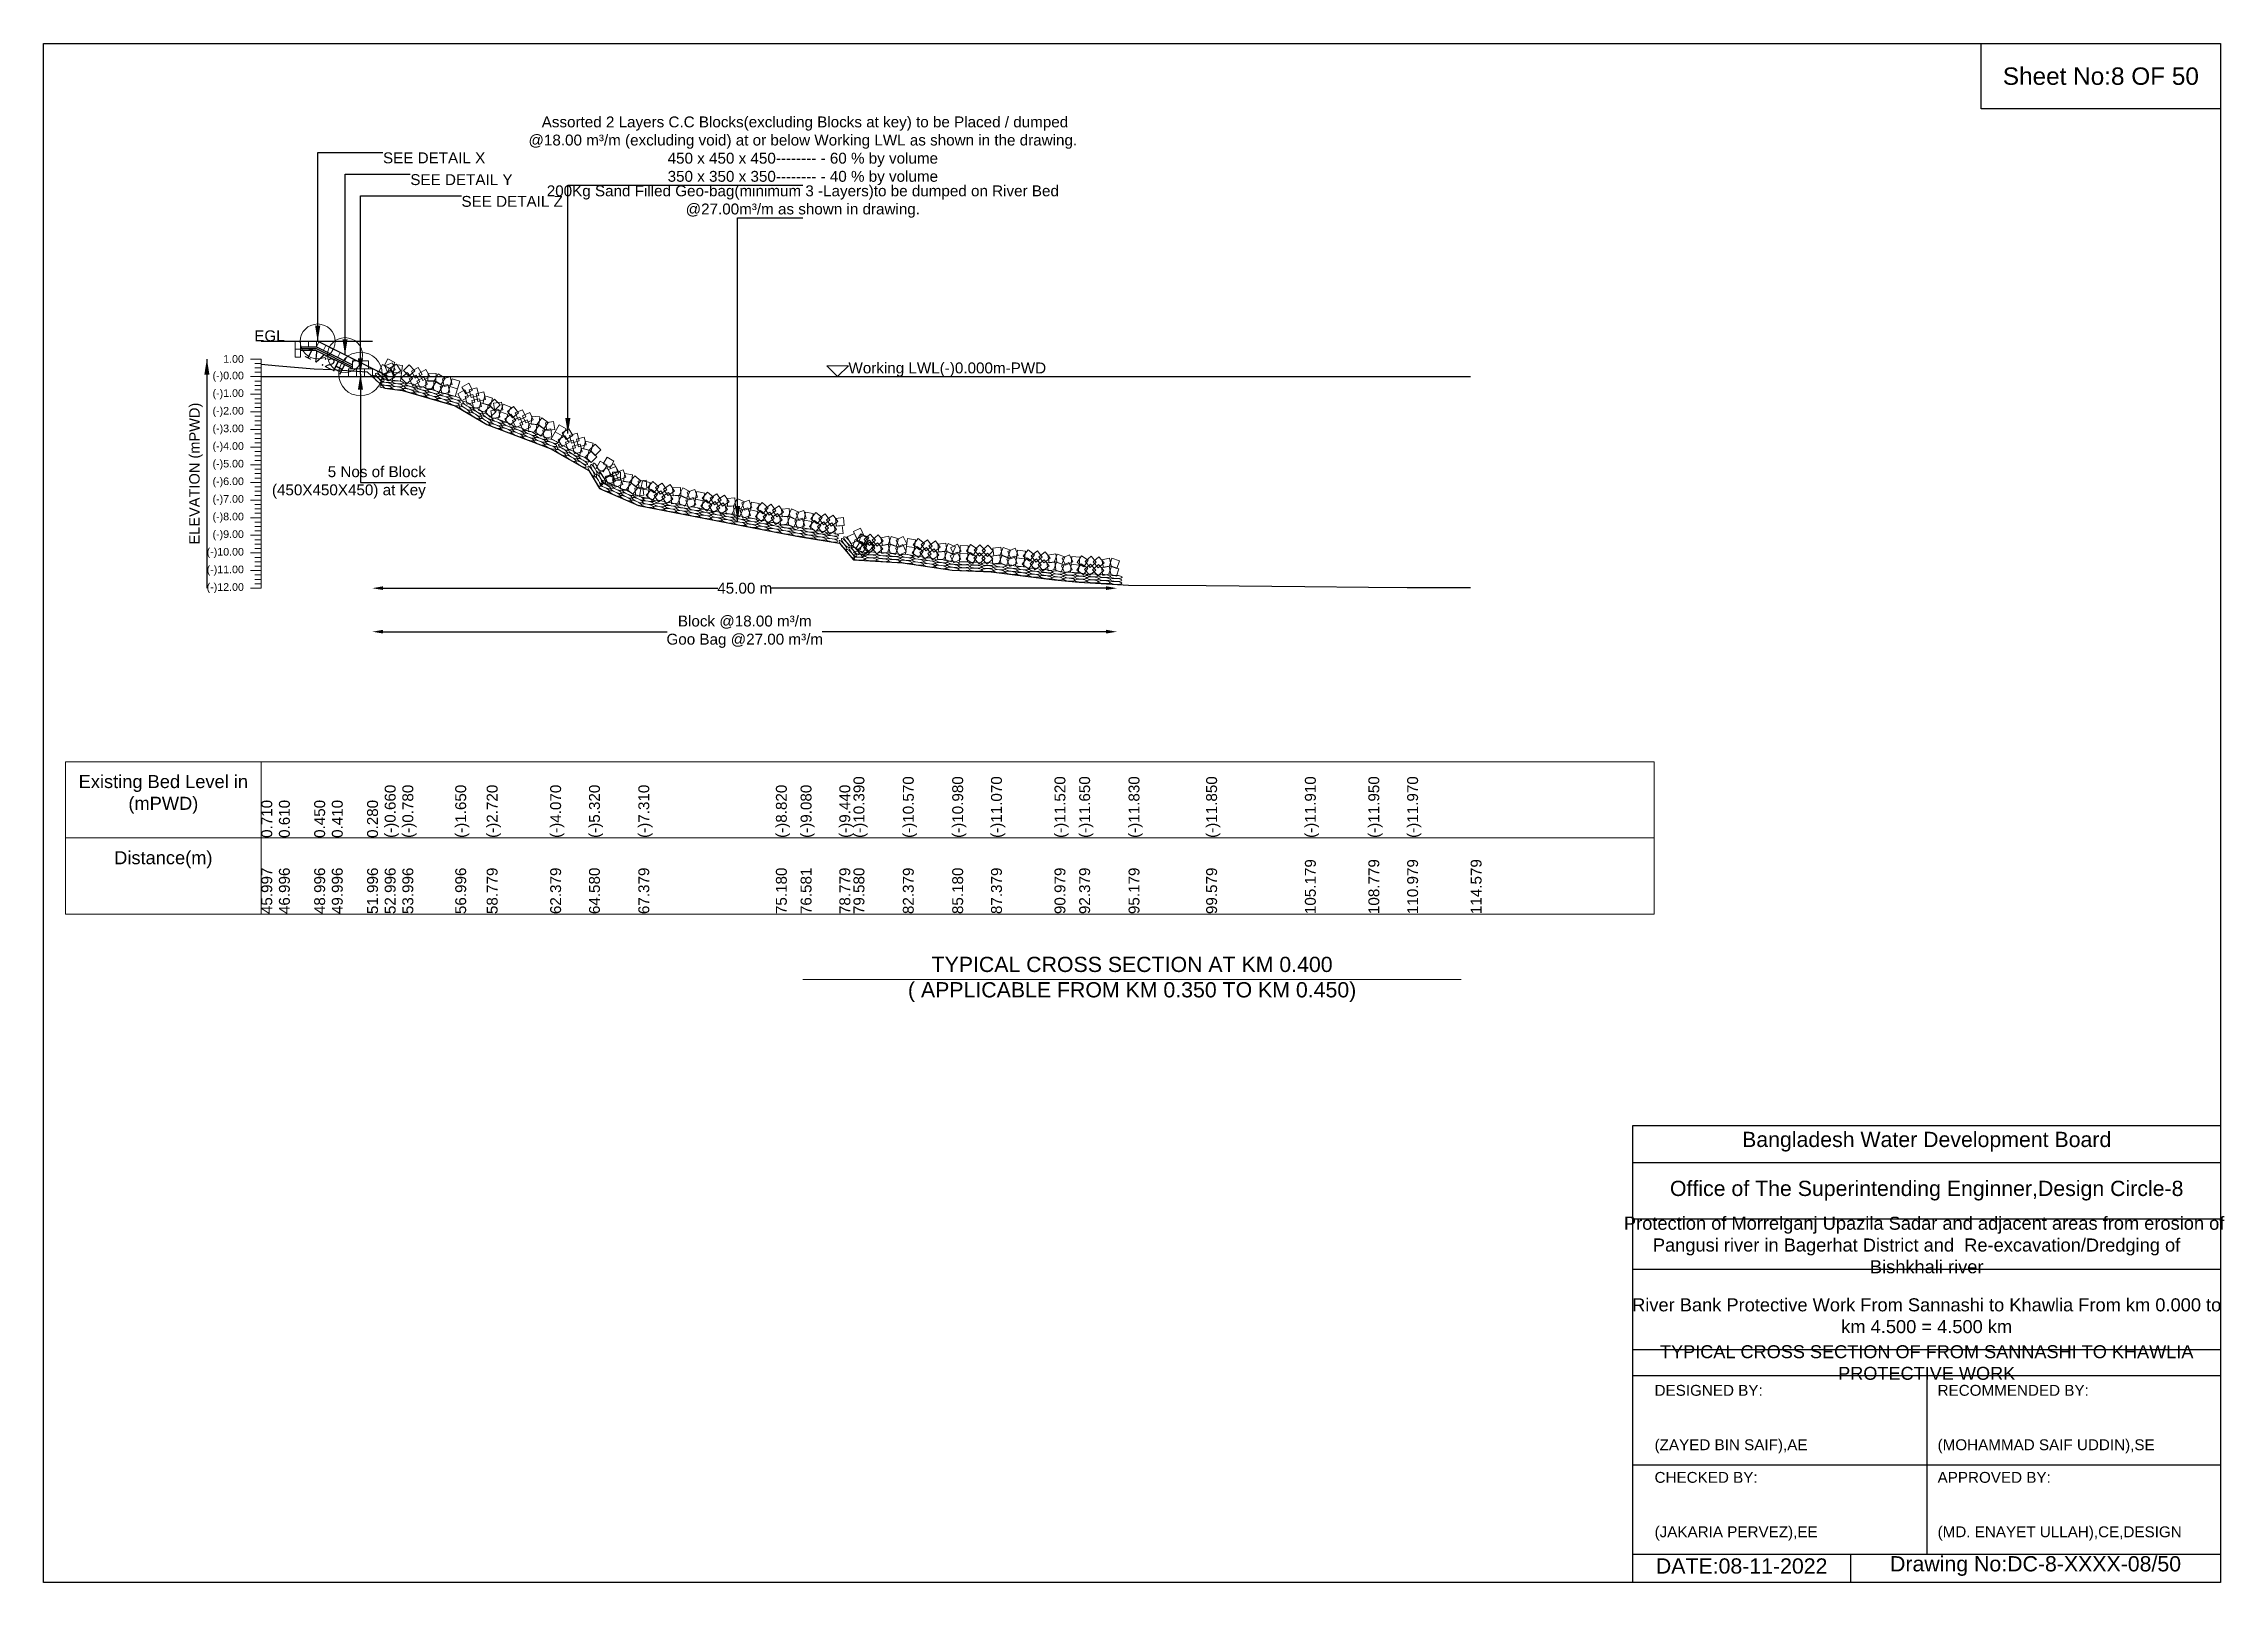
# Model space of a CAD drawing. Header units: inches. Extents: x 89000 to 1304432, y -10828 to 220529.
# Drawn here: x 266323 to 276341, y 162629 to 169700 of the extents above; entities that cross this region are included whole.
import ezdxf

# ---------------------------------------------------------------- set-up
doc = ezdxf.new("R2010")
doc.units = ezdxf.units.IN
doc.header["$LTSCALE"] = 7
doc.header["$MEASUREMENT"] = 0
for name, color, linetype, lineweight in [('Cross section Data Border', 7, 'Continuous', 9), ('Cross Section Labels', 7, 'Continuous', 9), ('Existing_Bed_Level for Xsection', 7, 'Continuous', 25), ('Long Section Labels', 7, 'Continuous', 9)]:
    doc.layers.add(name, color=color, linetype=linetype, lineweight=lineweight)
doc.styles.get("Standard").update_dxf_attribs({"font": 'arial.ttf'})
doc.dimstyles.new('Appron Lebeling Style', dxfattribs={"dimtxt": 50, "dimasz": 50, "dimexe": 0.18, "dimexo": 0.0625, "dimgap": 0.09, "dimtad": 0, "dimtih": 1, "dimtoh": 1, "dimdec": 4, "dimzin": 0, "dimdsep": 46, "dimtxsty": 'Standard', "dimcen": 0.09, "dimse1": 1, "dimse2": 1, "dimadec": 0, "dimazin": 0, "dimtfac": 1, "dimtdec": 4, "dimtofl": 0, "dimtmove": 0, "dimatfit": 3, "dimfxl": 1, "dimtolj": 1, "dimtzin": 0, "dimarcsym": 0})
doc.dimstyles.get("Standard").update_dxf_attribs({"dimtxt": 0.18, "dimasz": 0.18, "dimexe": 0.18, "dimexo": 0.0625, "dimgap": 0.09, "dimtad": 0, "dimtih": 1, "dimtoh": 1, "dimdec": 4, "dimzin": 0, "dimdsep": 46, "dimtxsty": 'Standard', "dimcen": 0.09, "dimadec": 0, "dimazin": 0, "dimtfac": 1, "dimtdec": 4, "dimtofl": 0, "dimtmove": 0, "dimatfit": 3, "dimfxl": 1, "dimtolj": 1, "dimtzin": 0, "dimarcsym": 0})

msp = doc.modelspace()

# ---------------------------------------------------------------- texts
at = {"attachment_point": 5}
for s, insert, char_height in [('Sheet No:8 OF 50', (275773.28436, 169549.65938), 80), ('Bangladesh Water Development Board', (274973.28436, 164653.65938), 70), ('Office of The Superintending Enginner,Design Circle-8', (274973.28436, 164428.65938), 70)]:
    msp.add_mtext(s, dxfattribs=dict(at, insert=insert, char_height=char_height))
for s, insert, char_height, width, attachment_point in [('Protection of Morrelganj Upazila Sadar and adjacent areas from erosion of  Pangusi river in Bagerhat District and  Re-excavation/Dredging of     Bishkhali river', (274973.28436, 164178.65938), 60, 2800, 5), ('River Bank Protective Work From Sannashi to Khawlia From km 0.000 to km 4.500 = 4.500 km', (274973.28436, 163853.65938), 60, 2700, 5), ('TYPICAL CROSS SECTION OF FROM SANNASHI TO KHAWLIA PROTECTIVE WORK', (274973.28436, 163638.65938), 59.5765532, 2800, 5), ('DESIGNED BY:^J^J^J(ZAYED BIN SAIF),AE', (273723.28436, 163378.65938), 50, 1400, 4), ('RECOMMENDED BY:^J^J^J(MOHAMMAD SAIF UDDIN),SE', (275023.28436, 163378.65938), 50, 1400, 4), ('CHECKED BY:^J^J^J(JAKARIA PERVEZ),EE', (273723.28436, 162978.65938), 50, 1400, 4), ('APPROVED BY:^J^J^J(MD. ENAYET ULLAH),CE,DESIGN', (275023.28436, 162978.65938), 50, 1400, 4), ('DATE:08-11-2022', (274123.28436, 162703.65938), 70, 1400, 5), ('Drawing No:DC-8-XXXX-08/50', (275473.28436, 162703.65938), 70, 2200, 5)]:
    msp.add_mtext(s, dxfattribs=dict(insert=insert, char_height=char_height, width=width, attachment_point=attachment_point))
at = {"layer": 'Cross section Data Border', "char_height": 60, "width": 800, "attachment_point": 5}
for s, insert in [('Existing Bed Level in (mPWD)', (266873.28436, 166249.65938)), ('Distance(m)', (266873.28436, 165949.65938))]:
    msp.add_mtext(s, dxfattribs=dict(at, insert=insert))
at = {"layer": 'Cross Section Labels'}
for s, insert, char_height, attachment_point in [(' Assorted 2 Layers C.C Blocks(excluding Blocks at key) to be Placed / dumped^J@18.00 m³/m (excluding void) at or below Working LWL as shown in the drawing.^J450 x 450 x 450-------- - 60 % by volume^J350 x 350 x 350-------- - 40 % by volume', (269810.77933, 169049.65938), 50, 8), ('SEE DETAIL X', (267882.24604, 169199.65938), 50, 1), ('SEE DETAIL Y', (268007.79604, 169099.65938), 50, 1), ('SEE DETAIL Z', (268242.69604, 168999.65938), 50, 1), ('200Kg Sand Filled Geo-bag(minimum 3 -Layers)to be dumped on River Bed^J@27.00m³/m as shown in drawing.', (269810.77933, 168899.65938), 50, 8), ('EGL', (267430.70958, 168331.22938), 50, 9), ('Working LWL(-)0.000m-PWD', (270020.34604, 168169.22938), 50, 7), ('5 Nos of Block ^J(450X450X450) at Key', (268078.67104, 167683.22938), 50, 6), ('TYPICAL CROSS SECTION AT KM 0.400^J( APPLICABLE FROM KM 0.350 TO KM 0.450)', (271323.28436, 165399.65938), 70, 5)]:
    msp.add_mtext(s, dxfattribs=dict(at, insert=insert, char_height=char_height, attachment_point=attachment_point))
at = {"layer": 'Cross Section Labels', "insert": (267626.90889, 168263.61757), "char_height": 50, "attachment_point": 2, "rotation": 333.434948823}
msp.add_mtext('1V:2H', dxfattribs=at)
at = {"layer": 'Long Section Labels', "char_height": 35, "attachment_point": 6}
for s, insert in [('(-)0.00', (267243.28436, 168169.22938)), ('1.00', (267243.28436, 168250.22938)), ('(-)1.00', (267243.28436, 168088.22938)), ('(-)2.00', (267243.28436, 168007.22938)), ('(-)3.00', (267243.28436, 167926.22938)), ('(-)4.00', (267243.28436, 167845.22938)), ('(-)5.00', (267243.28436, 167764.22938)), ('(-)6.00', (267243.28436, 167683.22938)), ('(-)7.00', (267243.28436, 167602.22938)), ('(-)8.00', (267243.28436, 167521.22938)), ('(-)9.00', (267243.28436, 167440.22938)), ('(-)10.00', (267243.28436, 167359.22938)), ('(-)11.00', (267243.28436, 167278.22938)), ('(-)12.00', (267243.28436, 167197.22938))]:
    msp.add_mtext(s, dxfattribs=dict(at, insert=insert))
at = {"layer": 'Long Section Labels', "rotation": 90}
for s, insert, char_height, attachment_point in [('ELEVATION (mPWD)', (267023.28436, 167723.72938), 48, 5), ('(-)0.660', (267890.20018, 166049.65938), 50, 1), ('(-)0.780', (267971.22289, 166049.65938), 50, 1), ('(-)1.650', (268214.19376, 166049.65938), 50, 1), ('(-)2.720', (268358.64582, 166049.65938), 50, 1), ('(-)4.070', (268650.21935, 166049.65938), 50, 1), ('(-)5.320', (268828.52167, 166049.65938), 50, 1), ('(-)7.310', (269055.21935, 166049.65938), 50, 1), ('(-)8.820', (269687.10384, 166049.65938), 50, 1), ('(-)9.080', (269800.60723, 166049.65938), 50, 1), ('(-)9.440', (269978.6391, 166049.65938), 50, 1), ('(-)10.390', (270043.50238, 166049.65938), 50, 1), ('(-)10.570', (270270.21934, 166049.65938), 50, 1), ('(-)10.980', (270497.09392, 166049.65938), 50, 1), ('(-)11.070', (270675.21934, 166049.65938), 50, 1), ('(-)11.520', (270966.83785, 166049.65938), 50, 1), ('(-)11.650', (271080.21934, 166049.65938), 50, 1), ('(-)11.830', (271307.08608, 166049.65938), 50, 1), ('(-)11.850', (271663.4857, 166049.65938), 50, 1), ('(-)11.910', (272117.07973, 166049.65938), 50, 1), ('(-)11.950', (272408.63365, 166049.65938), 50, 1), ('(-)11.970', (272586.83452, 166049.65938), 50, 1), ('(-)11.970', (272586.83452, 166049.65938), 50, 1), ('0.710', (267323.28436, 166049.65938), 50, 1), ('0.610', (267404.25844, 166049.65938), 50, 1), ('0.450', (267566.25523, 166049.65938), 50, 1), ('0.410', (267647.22931, 166049.65938), 50, 1), ('0.280', (267809.2261, 166049.65938), 50, 1), ('45.997', (267323.28436, 165699.65938), 50, 1), ('46.996', (267404.25844, 165699.65938), 50, 1), ('48.996', (267566.25523, 165699.65938), 50, 1), ('49.996', (267647.22931, 165699.65938), 50, 1), ('51.996', (267809.2261, 165699.65938), 50, 1), ('52.996', (267890.20018, 165699.65938), 50, 1), ('53.996', (267971.22289, 165699.65938), 50, 1), ('56.996', (268214.19376, 165699.65938), 50, 1), ('58.779', (268358.64582, 165699.65938), 50, 1), ('62.379', (268650.21935, 165699.65938), 50, 1), ('64.580', (268828.52167, 165699.65938), 50, 1), ('67.379', (269055.21935, 165699.65938), 50, 1), ('75.180', (269687.10384, 165699.65938), 50, 1), ('76.581', (269800.60723, 165699.65938), 50, 1), ('78.779', (269978.6391, 165699.65938), 50, 1), ('79.580', (270043.50238, 165699.65938), 50, 1), ('82.379', (270270.21934, 165699.65938), 50, 1), ('85.180', (270497.09392, 165699.65938), 50, 1), ('87.379', (270675.21934, 165699.65938), 50, 1), ('90.979', (270966.83785, 165699.65938), 50, 1), ('92.379', (271080.21934, 165699.65938), 50, 1), ('95.179', (271307.08608, 165699.65938), 50, 1), ('99.579', (271663.4857, 165699.65938), 50, 1), ('105.179', (272117.07973, 165699.65938), 50, 1), ('108.779', (272408.63365, 165699.65938), 50, 1), ('110.979', (272586.83452, 165699.65938), 50, 1), ('114.579', (272878.47701, 165699.65938), 50, 1)]:
    msp.add_mtext(s, dxfattribs=dict(at, insert=insert, char_height=char_height, attachment_point=attachment_point))

# ---------------------------------------------------------------- blocks, each defined once
blk = doc.blocks.new('*D9')
at = {"layer": 'Cross Section Labels', "color": 0, "lineweight": -2, "transparency": 16777216}
for p, q in [((267883, 167197), (269420, 167197)), ((271204, 167197), (269667, 167197))]:
    blk.add_line(p, q, dxfattribs=at)
at = {"layer": 'Cross Section Labels', "color": 0, "transparency": 16777216}
for points in [[(267883, 167206), (267883, 167189), (267833, 167197)], [(271204, 167206), (271204, 167189), (271254, 167197)]]:
    blk.add_solid(points, dxfattribs=at)
at = {"layer": 'Defpoints', "color": 0, "transparency": 16777216}
for p in [(267833, 168169), (271254, 167214), (271254, 167197)]:
    blk.add_point(p, dxfattribs=at)
at = {"layer": 'Cross Section Labels', "color": 0, "transparency": 16777216, "insert": (269544, 167197), "char_height": 50, "attachment_point": 5}
blk.add_mtext('\\A1;45.00 m', dxfattribs=at)
blk = doc.blocks.new('*D10')
at = {"layer": 'Cross Section Labels', "color": 0, "lineweight": -2, "transparency": 16777216}
for p, q in [((267883, 166997), (269188, 166997)), ((271204, 166997), (269899, 166997))]:
    blk.add_line(p, q, dxfattribs=at)
at = {"layer": 'Cross Section Labels', "color": 0, "transparency": 16777216}
for points in [[(267883, 167006), (267883, 166989), (267833, 166997)], [(271204, 167006), (271204, 166989), (271254, 166997)]]:
    blk.add_solid(points, dxfattribs=at)
at = {"layer": 'Defpoints', "color": 0, "transparency": 16777216}
for p in [(267833, 168169), (271254, 167214), (271254, 166997)]:
    blk.add_point(p, dxfattribs=at)
at = {"layer": 'Cross Section Labels', "color": 0, "transparency": 16777216, "insert": (269544, 166997), "char_height": 50, "attachment_point": 5}
blk.add_mtext('\\A1;Block @18.00 m³/m ^JGoo Bag @27.00 m³/m ', dxfattribs=at)

# ---------------------------------------------------------------- dimensions: what is measured, and where the dimension line sits
at = {"layer": 'Cross Section Labels'}
for base, text, picture, middle in [((271254.20267, 167197.22938), '45.00 m', '*D9', (269543.77435, 167197.22938)), ((271254.20267, 166997.22938), 'Block @18.00 m³/m ^JGoo Bag @27.00 m³/m ', '*D10', (269543.77435, 166997.22938))]:
    dim = msp.add_linear_dim(base=base, p1=(267833.34604, 168169.22938), p2=(271254.20267, 167214.39802), text=text, dimstyle='Appron Lebeling Style', dxfattribs=at)
    dim.commit()
    dim.dimension.update_dxf_attribs({"geometry": picture, "text_midpoint": middle})

# ---------------------------------------------------------------- linework, layer by layer
for points in [[(266323.28436, 169699.65938), (276323.28436, 169699.65938), (276323.28436, 162628.65938), (266323.28436, 162628.65938)], [(275223.28436, 169699.65938), (276323.28436, 169699.65938), (276323.28436, 169399.65938), (275223.28436, 169399.65938)]]:
    msp.add_lwpolyline(points, close=True)
for points in [[(273623.28436, 162628.65938), (273623.28436, 164728.65938), (276323.28436, 164728.65938)], [(273623.28436, 164558.65938), (276323.28436, 164558.65938)], [(273623.28436, 164298.65938), (276323.28436, 164298.65938)], [(273623.28436, 164068.65938), (276323.28436, 164068.65938)], [(273623.28436, 163698.65938), (276323.28436, 163698.65938)], [(273623.28436, 163578.65938), (276323.28436, 163578.65938)], [(274973.28436, 163578.65938), (274973.28436, 162758.65938)], [(273623.28436, 163168.65938), (276323.28436, 163168.65938)], [(273623.28436, 162758.65938), (276323.28436, 162758.65938)], [(274623.28436, 162758.65938), (274623.28436, 162628.65938)]]:
    msp.add_lwpolyline(points)
at = {"layer": 'Cross section Data Border'}
msp.add_lwpolyline([(266423.28436, 166399.65938), (273721.45871, 166399.65938), (273721.45871, 165699.65938), (266423.28436, 165699.65938)], close=True, dxfattribs=at)
for points in [[(267323.28436, 166399.65938), (267323.28436, 165699.65938)], [(266423.28436, 166049.65938), (273721.45871, 166049.65938)]]:
    msp.add_lwpolyline(points, dxfattribs=at)
at = {"layer": 'Cross Section Labels'}
msp.add_lwpolyline([(269970.34604, 168169.22938), (270020.34604, 168219.22938), (269920.34604, 168219.22938)], close=True, dxfattribs=at)
msp.add_lwpolyline([(269811.28436, 165399.65938), (271323.28436, 165399.65938), (272835.28436, 165399.65938)], dxfattribs=at)
for centre, radius in [((267582.24604, 168331.22938), 80), ((267707.79604, 168268.45438), 80), ((267778.67104, 168181.37938), 100)]:
    msp.add_circle(centre, radius, dxfattribs=at)
at = {"layer": 'Existing_Bed_Level for Xsection'}
for points in [[(267833.34604, 168331.22938), (267323.28436, 168331.22938)], [(267906.24604, 168169.22938), (267587.37688, 168328.66396), (267582.24604, 168331.22938), (267576.50958, 168331.22938), (267503.60958, 168331.22938)], [(267503.60958, 168306.92938), (267576.50958, 168306.92938), (267742.22104, 168224.07365)], [(267503.60958, 168298.82938), (267574.59743, 168298.82938), (267742.22104, 168215.01757)], [(267323.28436, 168226.73938), (267404.25844, 168218.63938), (267566.25523, 168205.67938), (267647.22931, 168202.43938), (267809.2261, 168191.90938), (267890.20018, 168115.76938), (267971.22289, 168106.04938), (268214.19376, 168035.57938), (268358.64582, 167948.90938), (268650.21935, 167839.55938), (268828.52167, 167738.30938), (268877.1168, 167655.68938), (269055.21935, 167577.11938), (269687.10384, 167454.80938), (269800.60723, 167433.74938), (269978.6391, 167404.58938), (270043.50238, 167327.63938), (270270.21934, 167313.05938), (270497.09392, 167279.84938), (270675.21934, 167272.55938), (270966.83785, 167236.10938), (271080.21934, 167225.57938), (271307.08608, 167210.99938), (271663.4857, 167209.37938), (272117.07973, 167204.51938), (272408.63365, 167201.27938), (272586.83452, 167199.65938), (272878.47701, 167199.65938)], [(267503.60958, 168290.72938), (267572.68528, 168290.72938), (267742.22104, 168205.9615)], [(267323.28436, 168169.22938), (272878.47701, 168169.22938)]]:
    msp.add_lwpolyline(points, dxfattribs=at)
at = {"layer": 'Long Section Labels'}
for points in [[(267503.60958, 168331.22938), (267479.30958, 168331.22938), (267479.30958, 168294.77938), (267503.60958, 168294.77938)], [(267503.60958, 168294.77938), (267479.30958, 168294.77938), (267479.30958, 168258.32938), (267503.60958, 168258.32938)], [(267540.05958, 168331.22938), (267503.60958, 168331.22938), (267503.60958, 168306.92938), (267540.05958, 168306.92938)], [(267576.50958, 168331.22938), (267540.05958, 168331.22938), (267540.05958, 168306.92938), (267576.50958, 168306.92938)], [(267619.97875, 168312.36302), (267587.37688, 168328.66396), (267576.50958, 168306.92938), (267609.11146, 168290.62844)], [(267652.58062, 168296.06209), (267619.97875, 168312.36302), (267609.11146, 168290.62844), (267641.71333, 168274.32751)], [(267685.18249, 168279.76115), (267652.58062, 168296.06209), (267641.71333, 168274.32751), (267674.3152, 168258.02657)], [(267717.78436, 168263.46021), (267685.18249, 168279.76115), (267674.3152, 168258.02657), (267706.91707, 168241.72563)], [(267750.38623, 168247.15928), (267717.78436, 168263.46021), (267706.91707, 168241.72563), (267739.51894, 168225.4247)], [(267760.44604, 168205.67938), (267723.99604, 168205.67938), (267723.99604, 168169.22938), (267760.44604, 168169.22938)], [(267778.67104, 168242.12938), (267742.22104, 168242.12938), (267742.22104, 168205.67938), (267778.67104, 168205.67938)], [(267796.89604, 168205.67938), (267760.44604, 168205.67938), (267760.44604, 168169.22938), (267796.89604, 168169.22938)], [(267815.12104, 168242.12938), (267778.67104, 168242.12938), (267778.67104, 168205.67938), (267815.12104, 168205.67938)], [(267833.34604, 168205.67938), (267796.89604, 168205.67938), (267796.89604, 168169.22938), (267833.34604, 168169.22938)], [(267912.08372, 168207.55534), (267879.96809, 168224.7945), (267862.72893, 168192.67887), (267894.84457, 168175.43971)], [(267919.88563, 168197.2403), (267886.36434, 168182.92509), (267900.67955, 168149.40379), (267934.20084, 168163.719)], [(267937.05294, 168234.10983), (267904.9373, 168251.34899), (267887.69814, 168219.23336), (267919.81378, 168201.9942)], [(267939.04882, 168169.24083), (267919.86788, 168200.2359), (267888.87282, 168181.05495), (267908.05376, 168150.05989)], [(267924.22727, 168233.4308), (267890.70598, 168219.11559), (267905.02119, 168185.5943), (267938.54248, 168199.90951)], [(267964.01803, 168195.79532), (267944.83709, 168226.79039), (267913.84203, 168207.60944), (267933.02297, 168176.61438)], [(267971.08081, 168221.09534), (267934.89031, 168225.43698), (267930.54866, 168189.24647), (267966.73917, 168184.90483)], [(268027.93612, 168196.50244), (268002.67982, 168222.78403), (267976.39823, 168197.52773), (268001.65453, 168171.24614)], [(268044.36385, 168211.6128), (268012.42344, 168194.0511), (268029.98514, 168162.1107), (268061.92555, 168179.6724)], [(268096.93858, 168169.53877), (268079.35145, 168201.46518), (268047.42504, 168183.87805), (268065.01217, 168151.95164)], [(267966.73917, 168184.90483), (267930.54866, 168189.24647), (267926.20702, 168153.05597), (267962.39752, 168148.71433)], [(268017.78278, 168161.49512), (267992.52649, 168187.77671), (267966.2449, 168162.52042), (267991.50119, 168136.23883)], [(268034.21051, 168176.60548), (268002.27011, 168159.04378), (268019.83181, 168127.10338), (268051.77221, 168144.66508)], [(268086.78524, 168134.53145), (268069.19811, 168166.45786), (268037.2717, 168148.87073), (268054.85883, 168116.94432)], [(268115.62679, 168149.39925), (268079.18429, 168150.13875), (268078.44479, 168113.69626), (268114.88729, 168112.95675)], [(268125.78013, 168184.40657), (268089.33763, 168185.14607), (268088.59813, 168148.70357), (268125.04063, 168147.96407)], [(268157.0716, 168127.54872), (268125.8888, 168146.42291), (268107.01461, 168115.2401), (268138.19742, 168096.36592)], [(268167.22494, 168162.55604), (268136.04213, 168181.43023), (268117.16795, 168150.24742), (268148.35075, 168131.37323)], [(268180.40527, 168133.28533), (268145.00616, 168124.59592), (268153.69558, 168089.19682), (268189.09468, 168097.88623)], [(268190.55861, 168168.29265), (268155.1595, 168159.60324), (268163.84892, 168124.20413), (268199.24802, 168132.89355)], [(268224.63807, 168113.51473), (268189.63075, 168123.66806), (268179.47741, 168088.66075), (268214.48473, 168078.50741)], [(268234.79141, 168148.52204), (268199.78409, 168158.67538), (268189.63075, 168123.66806), (268224.63807, 168113.51473)], [(268275.22202, 168076.18862), (268257.51127, 168108.04661), (268225.65327, 168090.33586), (268243.36403, 168058.47786)], [(268293.97519, 168107.44435), (268276.26444, 168139.30235), (268244.40645, 168121.59159), (268262.1172, 168089.7336)], [(268313.71585, 168117.86066), (268278.3507, 168109.03409), (268287.17726, 168073.66894), (268322.54242, 168082.4955)], [(268353.80871, 168063.75993), (268344.95399, 168099.11804), (268309.59587, 168090.26332), (268318.4506, 168054.9052)], [(268294.96268, 168086.60492), (268259.59752, 168077.77836), (268268.42409, 168042.4132), (268303.78924, 168051.23977)], [(268335.05554, 168032.50419), (268326.20081, 168067.86231), (268290.8427, 168059.00758), (268299.69742, 168023.64947)], [(268366.73684, 168039.51714), (268331.69043, 168049.5347), (268321.67286, 168014.48829), (268356.71928, 168004.47073)], [(268385.49001, 168070.77287), (268350.4436, 168080.79044), (268340.42604, 168045.74403), (268375.47245, 168035.72646)], [(268401.2309, 168007.81102), (268375.89911, 168034.01985), (268349.69028, 168008.68807), (268375.02206, 167982.47923)], [(268419.98407, 168039.06675), (268394.65229, 168065.27559), (268368.44345, 168039.9438), (268393.77524, 168013.73496)], [(268413.59584, 168018.47013), (268377.63611, 168012.51192), (268383.59432, 167976.55219), (268419.55405, 167982.5104)], [(268426.39531, 168052.59895), (268390.43558, 168046.64074), (268396.39379, 168010.68101), (268432.35352, 168016.63922)], [(268456.18804, 167995.37637), (268422.05922, 168008.17584), (268409.25975, 167974.04702), (268443.38857, 167961.24755)], [(268468.98751, 168029.50518), (268434.85869, 168042.30465), (268422.05922, 168008.17584), (268456.18804, 167995.37637)], [(268492.50708, 167969.43139), (268469.33355, 167997.5666), (268441.19834, 167974.39306), (268464.37188, 167946.25786)], [(268505.30655, 168003.56021), (268482.13301, 168031.69541), (268453.99781, 168008.52187), (268477.17135, 167980.38667)], [(268522.8412, 168017.37069), (268489.65189, 168002.30177), (268504.7208, 167969.11246), (268537.91011, 167984.18138)], [(268572.04613, 167971.40113), (268556.9508, 168004.57843), (268523.7735, 167989.48309), (268538.86883, 167956.30579)], [(268510.04173, 167983.24187), (268476.85242, 167968.17296), (268491.92133, 167934.98365), (268525.11064, 167950.05256)], [(268559.24667, 167937.27231), (268544.15133, 167970.44961), (268510.97403, 167955.35427), (268526.06937, 167922.17697)], [(268589.14028, 167949.89207), (268552.86092, 167953.41494), (268549.33805, 167917.13558), (268585.61741, 167913.61271)], [(268601.93975, 167984.02088), (268565.66039, 167987.54375), (268562.13752, 167951.26439), (268598.41688, 167947.74152)], [(268628.79367, 167924.93757), (268599.14476, 167946.14004), (268577.94229, 167916.49114), (268607.5912, 167895.28866)], [(268641.59314, 167959.06639), (268611.94423, 167980.26886), (268590.74176, 167950.61995), (268620.39066, 167929.41748)], [(268652.49755, 167928.87386), (268616.53782, 167922.91564), (268622.49604, 167886.95591), (268658.45577, 167892.91413)], [(268665.29702, 167963.00267), (268629.33729, 167957.04446), (268635.29551, 167921.08473), (268671.25524, 167927.04294)], [(268704.92971, 167897.91443), (268673.23358, 167915.91326), (268655.23475, 167884.21713), (268686.93088, 167866.21831)], [(268722.92854, 167929.61056), (268691.23241, 167947.60939), (268673.23358, 167915.91326), (268704.92971, 167897.91443)], [(268736.72512, 167866.58926), (268718.25606, 167898.01371), (268686.8316, 167879.54465), (268705.30066, 167848.1202)], [(268754.72395, 167898.28539), (268736.25489, 167929.70984), (268704.83043, 167911.24078), (268723.29949, 167879.81633)], [(268774.20934, 167909.17173), (268739.06584, 167899.50027), (268748.7373, 167864.35678), (268783.8808, 167874.02824)], [(268756.21051, 167877.4756), (268721.06701, 167867.80414), (268730.73847, 167832.66065), (268765.88197, 167842.33211)], [(268797.58823, 167824.35113), (268787.88879, 167859.48691), (268752.753, 167849.78747), (268762.45245, 167814.65168)], [(268815.58706, 167856.04726), (268805.88762, 167891.18304), (268770.75183, 167881.4836), (268780.45128, 167846.34781)], [(268829.09239, 167832.12121), (268793.816, 167841.29611), (268784.6411, 167806.01972), (268819.9175, 167796.84482)], [(268847.09122, 167863.81734), (268811.81483, 167872.99224), (268802.63993, 167837.71585), (268837.91633, 167828.54095)], [(268864.3363, 167801.25075), (268838.38376, 167826.84506), (268812.78946, 167800.89252), (268838.74199, 167775.29822)], [(268882.33513, 167832.94688), (268856.38259, 167858.54119), (268830.78829, 167832.58865), (268856.74082, 167806.99435)], [(268943.2958, 167781.5979), (268911.59368, 167799.58619), (268893.6054, 167767.88407), (268925.30751, 167749.89578)], [(268911.87749, 167763.11839), (268880.17537, 167781.10668), (268862.18709, 167749.40456), (268893.8892, 167731.41628)], [(268930.4607, 167718.37376), (268911.9812, 167749.79208), (268880.56288, 167731.31257), (268899.04239, 167699.89426)], [(268936.89132, 167722.56123), (268902.9018, 167709.39632), (268916.0667, 167675.4068), (268950.05622, 167688.5717)], [(268942.37381, 167675.35874), (268942.05742, 167711.80736), (268905.60879, 167711.49097), (268905.92518, 167675.04234)], [(268961.87901, 167736.85327), (268943.39951, 167768.27158), (268911.9812, 167749.79208), (268930.4607, 167718.37376)], [(268951.60328, 167755.9103), (268917.61375, 167742.7454), (268930.77865, 167708.75587), (268964.76818, 167721.92078)], [(268983.41358, 167673.87852), (268970.22162, 167707.85755), (268936.24259, 167694.66559), (268949.43455, 167660.68656)], [(268973.79212, 167693.83824), (268973.47573, 167730.28687), (268937.0271, 167729.97048), (268937.3435, 167693.52185)], [(268998.12554, 167707.2276), (268984.93357, 167741.20663), (268950.95454, 167728.01467), (268964.14651, 167694.03563)], [(269028.68594, 167718.13394), (268992.66435, 167723.706), (268987.09229, 167687.68441), (269023.11388, 167682.11235)], [(269066.86227, 167690.97356), (269038.46185, 167713.82129), (269015.61412, 167685.42088), (269044.01453, 167662.57314)], [(269090.75105, 167693.56096), (269054.51157, 167689.64904), (269058.42349, 167653.40957), (269094.66296, 167657.32148)], [(269013.97398, 167684.78486), (268977.95239, 167690.35692), (268972.38034, 167654.33533), (269008.40192, 167648.76328)], [(269052.15031, 167657.62449), (269023.74989, 167680.47222), (269000.90216, 167652.0718), (269029.30258, 167629.22407)], [(269076.03909, 167660.21188), (269039.79962, 167656.29997), (269043.71153, 167620.06049), (269079.951, 167623.97241)], [(269102.88613, 167647.09613), (269067.10035, 167654.02296), (269060.17352, 167618.23719), (269095.95929, 167611.31036)], [(269109.81296, 167682.8819), (269074.02719, 167689.80874), (269067.10035, 167654.02296), (269102.88613, 167647.09613)], [(269143.02434, 167627.57336), (269115.48207, 167651.44857), (269091.60685, 167623.9063), (269119.14913, 167600.03109)], [(269149.95117, 167663.35913), (269122.4089, 167687.23434), (269098.53369, 167659.69207), (269126.07596, 167635.81686)], [(269158.00945, 167644.11541), (269127.79896, 167623.72108), (269148.19328, 167593.51059), (269178.40378, 167613.90491)], [(269164.93629, 167679.90118), (269134.72579, 167659.50685), (269155.12012, 167629.29636), (269185.33061, 167649.69068)], [(269214.19345, 167606.99823), (269193.77507, 167637.19247), (269163.58083, 167616.7741), (269183.99921, 167586.57985)], [(269221.12028, 167642.784), (269200.70191, 167672.97825), (269170.50766, 167652.55987), (269190.92604, 167622.36563)], [(269241.56299, 167624.42794), (269205.20431, 167621.84941), (269207.78284, 167585.49073), (269244.14152, 167588.06926)], [(269248.48982, 167660.21371), (269212.13114, 167657.63518), (269214.70967, 167621.2765), (269251.06835, 167623.85503)], [(269284.8236, 167606.43799), (269252.05319, 167622.39741), (269236.09377, 167589.62701), (269268.86418, 167573.66759)], [(269291.75043, 167642.22376), (269258.98003, 167658.18318), (269243.02061, 167625.41278), (269275.79101, 167609.45336)], [(269307.5387, 167614.27335), (269273.07678, 167602.39991), (269284.95022, 167567.93799), (269319.41214, 167579.81143)], [(269314.46553, 167650.05912), (269280.00361, 167638.18568), (269291.87705, 167603.72376), (269326.33897, 167615.5972)], [(269353.38653, 167598.60831), (269317.60076, 167605.53514), (269310.67393, 167569.74937), (269346.4597, 167562.82253)], [(269360.31336, 167634.39408), (269324.52759, 167641.32091), (269317.60076, 167605.53514), (269353.38653, 167598.60831)], [(269393.52474, 167579.08553), (269365.98247, 167602.96075), (269342.10726, 167575.41847), (269369.64953, 167551.54326)], [(269400.45158, 167614.87131), (269372.9093, 167638.74652), (269349.03409, 167611.20425), (269376.57636, 167587.32903)], [(269408.50986, 167595.62758), (269378.29936, 167575.23326), (269398.69369, 167545.02276), (269428.90418, 167565.41709)], [(269415.43669, 167631.41335), (269385.2262, 167611.01903), (269405.62052, 167580.80853), (269435.83102, 167601.20286)], [(269471.62069, 167594.29618), (269451.20231, 167624.49042), (269421.00807, 167604.07205), (269441.42644, 167573.8778)], [(269498.99023, 167611.72588), (269462.63155, 167609.14736), (269465.21007, 167572.78868), (269501.56876, 167575.3672)], [(269542.25084, 167593.73594), (269509.48043, 167609.69536), (269493.52101, 167576.92496), (269526.29142, 167560.96554)], [(269564.96593, 167601.5713), (269530.50402, 167589.69785), (269542.37746, 167555.23594), (269576.83938, 167567.10938)], [(269610.81377, 167585.90625), (269575.028, 167592.83309), (269568.10117, 167557.04731), (269603.88694, 167550.12048)], [(269464.69386, 167558.51041), (269444.27548, 167588.70465), (269414.08124, 167568.28627), (269434.49961, 167538.09203)], [(269492.0634, 167575.94011), (269455.70471, 167573.36158), (269458.28324, 167537.0029), (269494.64192, 167539.58143)], [(269535.324, 167557.95017), (269502.5536, 167573.90959), (269486.59418, 167541.13918), (269519.36458, 167525.17976)], [(269558.0391, 167565.78552), (269523.57718, 167553.91208), (269535.45062, 167519.45016), (269569.91254, 167531.3236)], [(269603.88694, 167550.12048), (269568.10117, 167557.04731), (269561.17433, 167521.26154), (269596.96011, 167514.33471)], [(269644.02515, 167530.59771), (269616.48288, 167554.47292), (269592.60767, 167526.93065), (269620.14994, 167503.05544)], [(269650.95198, 167566.38348), (269623.40971, 167590.25869), (269599.5345, 167562.71642), (269627.07677, 167538.84121)], [(269659.01026, 167547.13976), (269628.79977, 167526.74543), (269649.1941, 167496.53494), (269679.40459, 167516.92926)], [(269665.9371, 167582.92553), (269635.7266, 167562.5312), (269656.12093, 167532.32071), (269686.33142, 167552.71503)], [(269715.19426, 167510.02258), (269694.77589, 167540.21682), (269664.58164, 167519.79845), (269685.00002, 167489.6042)], [(269722.12109, 167545.80835), (269701.70272, 167576.0026), (269671.50847, 167555.58422), (269691.92685, 167525.38998)], [(269741.99985, 167527.8794), (269705.66221, 167525.01951), (269708.5221, 167488.68188), (269744.85973, 167491.54177)], [(269748.64947, 167563.71772), (269712.31184, 167560.85783), (269715.17172, 167524.5202), (269751.50936, 167527.38008)], [(269785.39841, 167510.22485), (269752.50545, 167525.93013), (269736.80017, 167493.03718), (269769.69313, 167477.3319)], [(269792.04804, 167546.06317), (269759.15508, 167561.76845), (269743.4498, 167528.87549), (269776.34275, 167513.17021)], [(269808.05218, 167518.2358), (269773.6832, 167506.09596), (269785.82304, 167471.72698), (269820.19202, 167483.86682)], [(269814.7018, 167554.07412), (269780.33282, 167541.93428), (269792.47266, 167507.5653), (269826.84164, 167519.70514)], [(269852.54782, 167504.03813), (269816.57713, 167509.9298), (269810.68546, 167473.95911), (269846.65615, 167468.06744)], [(269858.43949, 167540.00882), (269822.4688, 167545.90049), (269816.57713, 167509.9298), (269852.54782, 167504.03813)], [(269893.23249, 167485.68131), (269865.01297, 167508.7521), (269841.94218, 167480.53258), (269870.16169, 167457.46179)], [(269899.12416, 167521.652), (269870.90464, 167544.72279), (269847.83385, 167516.50327), (269876.05337, 167493.43248)], [(269907.73419, 167502.64873), (269878.12456, 167481.39144), (269899.38186, 167451.78181), (269928.99148, 167473.03911)], [(269913.62586, 167538.61943), (269884.01624, 167517.36213), (269905.27353, 167487.75251), (269934.88316, 167509.0098)], [(269964.96549, 167467.16769), (269943.68463, 167496.76038), (269914.09194, 167475.47952), (269935.3728, 167445.88682)], [(269970.85717, 167503.13838), (269949.5763, 167532.73107), (269919.98361, 167511.45021), (269941.26447, 167481.85752)], [(269997.71254, 167521.35034), (269961.44337, 167517.72408), (269965.06962, 167481.45491), (270001.33879, 167485.08117)], [(269991.82086, 167485.37964), (269955.55169, 167481.75339), (269959.17795, 167445.48421), (269995.44712, 167449.11047)], [(270063.55417, 167416.21285), (270048.08232, 167449.21625), (270015.07892, 167433.7444), (270030.55077, 167400.741)], [(270086.14998, 167408.03987), (270051.87774, 167420.45019), (270039.46742, 167386.17796), (270073.73965, 167373.76763)], [(270091.42388, 167439.70501), (270075.95204, 167472.70841), (270042.94864, 167457.23656), (270058.42048, 167424.23316)], [(270104.75277, 167390.05792), (270074.40874, 167410.25303), (270054.21363, 167379.909), (270084.55767, 167359.71389)], [(270107.09201, 167426.43278), (270076.74798, 167446.62789), (270056.55288, 167416.28386), (270086.89691, 167396.08875)], [(270111.98179, 167367.05041), (270088.48964, 167394.92013), (270060.61992, 167371.42797), (270084.11207, 167343.55826)], [(270114.0197, 167431.53202), (270079.74746, 167443.94235), (270067.33713, 167409.67011), (270101.60937, 167397.25978)], [(270139.85151, 167390.54257), (270116.35935, 167418.41229), (270088.48964, 167394.92013), (270111.98179, 167367.05041)], [(270117.5224, 167408.36447), (270090.13781, 167384.30855), (270114.19373, 167356.92397), (270141.57831, 167380.97988)], [(270119.86164, 167444.73933), (270092.47705, 167420.68341), (270116.53297, 167393.29883), (270143.91755, 167417.35474)], [(270177.95449, 167378.66113), (270153.87677, 167406.02654), (270126.51136, 167381.94883), (270150.58907, 167354.58341)], [(270180.29373, 167415.03599), (270156.21602, 167442.4014), (270128.8506, 167418.32369), (270152.92831, 167390.95827)], [(270202.89642, 167399.41652), (270167.157, 167392.25438), (270174.31915, 167356.51495), (270210.05857, 167363.6771)], [(270205.23566, 167435.79138), (270169.49624, 167428.62924), (270176.65839, 167392.88981), (270212.39781, 167400.05196)], [(270248.08694, 167387.04983), (270213.55931, 167398.7308), (270201.87834, 167364.20316), (270236.40598, 167352.5222)], [(270250.42618, 167423.42469), (270215.89855, 167435.10566), (270204.21758, 167400.57802), (270238.74522, 167388.89706)], [(270269.62691, 167397.69869), (270236.94607, 167381.55667), (270253.08809, 167348.87582), (270285.76894, 167365.01785)], [(270271.96616, 167434.07355), (270239.28531, 167417.93153), (270255.42733, 167385.25068), (270288.10818, 167401.39271)], [(270328.28486, 167419.98684), (270292.21921, 167425.26614), (270286.9399, 167389.20049), (270323.00556, 167383.92118)], [(270369.27572, 167402.32432), (270340.66807, 167424.91204), (270318.08035, 167396.30439), (270346.688, 167373.71667)], [(270383.48688, 167419.53583), (270354.24291, 167397.77824), (270376.0005, 167368.53427), (270405.24447, 167390.29186)], [(270441.3131, 167385.03286), (270419.53222, 167414.2595), (270390.30559, 167392.47862), (270412.08647, 167363.25199)], [(270467.85498, 167403.69874), (270431.6527, 167399.45642), (270435.89502, 167363.25414), (270472.0973, 167367.49646)], [(270511.89469, 167387.71056), (270478.42723, 167402.15117), (270463.98662, 167368.6837), (270497.45408, 167354.24309)], [(270521.8548, 167399.81401), (270489.5592, 167382.91441), (270506.4588, 167350.61881), (270538.7544, 167367.51841)], [(270569.53133, 167391.1904), (270533.11181, 167392.68091), (270531.6213, 167356.2614), (270568.04081, 167354.77088)], [(270612.14021, 167377.89763), (270581.33357, 167397.37977), (270561.85144, 167366.57313), (270592.65808, 167347.091)], [(270624.47954, 167396.49693), (270597.66328, 167371.80908), (270622.35113, 167344.99281), (270649.1674, 167369.68066)], [(270685.58775, 167368.21066), (270660.87855, 167395.00726), (270634.08195, 167370.29805), (270658.79115, 167343.50146)], [(270323.00556, 167383.92118), (270286.9399, 167389.20049), (270281.66059, 167353.13483), (270317.72625, 167347.85553)], [(270363.99641, 167366.25867), (270335.38876, 167388.84638), (270312.80105, 167360.23873), (270341.4087, 167337.65102)], [(270378.20757, 167383.47018), (270348.9636, 167361.71258), (270370.7212, 167332.46862), (270399.96516, 167354.22621)], [(270436.03379, 167348.96721), (270414.25292, 167378.19384), (270385.02629, 167356.41297), (270406.80716, 167327.18634)], [(270462.57567, 167367.63309), (270426.37339, 167363.39076), (270430.61571, 167327.18848), (270466.81799, 167331.4308)], [(270506.61539, 167351.6449), (270473.14792, 167366.08551), (270458.70731, 167332.61805), (270492.17477, 167318.17744)], [(270520.36429, 167363.3945), (270488.06869, 167346.4949), (270504.96829, 167314.19929), (270537.26389, 167331.09889)], [(270568.04081, 167354.77088), (270531.6213, 167356.2614), (270530.13079, 167319.84188), (270566.5503, 167318.35137)], [(270610.6497, 167341.47812), (270579.84306, 167360.96026), (270560.36093, 167330.15362), (270591.16756, 167310.67148)], [(270622.98903, 167360.07742), (270596.17276, 167335.38956), (270620.86062, 167308.5733), (270647.67689, 167333.26115)], [(270684.09724, 167331.79115), (270659.38804, 167358.58775), (270632.59144, 167333.87854), (270657.30064, 167307.08194)], [(270715.14719, 167350.06423), (270679.04198, 167345.06262), (270684.0436, 167308.95741), (270720.14881, 167313.95902)], [(270719.66798, 167386.2328), (270683.56277, 167381.23118), (270688.56438, 167345.12597), (270724.66959, 167350.12758)], [(270759.51294, 167335.00439), (270725.74961, 167348.73901), (270712.01498, 167314.97568), (270745.77831, 167301.24106)], [(270764.03372, 167371.17295), (270730.27039, 167384.90758), (270716.53576, 167351.14425), (270750.29909, 167337.40962)], [(270781.65388, 167344.33966), (270748.06211, 167330.19061), (270762.21117, 167296.59884), (270795.80293, 167310.7479)], [(270786.17466, 167380.50823), (270752.5829, 167366.35917), (270766.73195, 167332.7674), (270800.32372, 167346.91646)], [(270828.44576, 167331.77236), (270792.2772, 167336.29314), (270787.75641, 167300.12458), (270823.92498, 167295.60379)], [(270832.96654, 167367.94092), (270796.79798, 167372.46171), (270792.2772, 167336.29314), (270828.44576, 167331.77236)], [(270869.79848, 167314.97453), (270840.72281, 167336.95651), (270818.74082, 167307.88084), (270847.81649, 167285.89885)], [(270874.31926, 167351.14309), (270845.24359, 167373.12508), (270823.2616, 167344.04941), (270852.33728, 167322.06742)], [(270883.64507, 167332.48066), (270854.86445, 167310.11376), (270877.23136, 167281.33314), (270906.01198, 167303.70004)], [(270888.16586, 167368.64923), (270859.38524, 167346.28232), (270881.75214, 167317.5017), (270910.53276, 167339.86861)], [(270942.18309, 167299.19962), (270919.79327, 167327.96243), (270891.03047, 167305.57261), (270913.42029, 167276.80981)], [(270946.70387, 167335.36819), (270924.31406, 167364.13099), (270895.55125, 167341.74118), (270917.94107, 167312.97837)], [(270968.32714, 167318.41875), (270932.22193, 167313.41713), (270937.22354, 167277.31192), (270973.32876, 167282.31354)], [(270972.84792, 167354.58731), (270936.74271, 167349.5857), (270941.74433, 167313.48048), (270977.84954, 167318.4821)], [(271010.53561, 167304.78025), (270976.35342, 167317.43647), (270963.69719, 167283.25428), (270997.87939, 167270.59805)], [(271013.9063, 167341.07406), (270979.72411, 167353.73029), (270967.06788, 167319.54809), (271001.25008, 167306.89187)], [(271032.36914, 167314.81347), (270999.24332, 167299.6055), (271014.45129, 167266.47967), (271047.57711, 167281.68765)], [(271035.73983, 167351.10728), (271002.61401, 167335.89931), (271017.82198, 167302.77349), (271050.9478, 167317.98146)], [(271079.53628, 167303.73744), (271043.24247, 167307.10813), (271039.87178, 167270.81432), (271076.16559, 167267.44363)], [(271082.90697, 167340.03126), (271046.61316, 167343.40195), (271043.24247, 167307.10813), (271079.53628, 167303.73744)], [(271119.60295, 167289.40565), (271089.25807, 167309.59947), (271069.06425, 167279.25459), (271099.40913, 167259.06076)], [(271121.94066, 167325.78061), (271091.59577, 167345.97443), (271071.40195, 167315.62955), (271101.74683, 167295.43572)], [(271132.37181, 167307.71274), (271104.98824, 167283.65566), (271129.04531, 167256.2721), (271156.42888, 167280.32917)], [(271134.70951, 167344.08769), (271107.32594, 167320.03062), (271131.38302, 167292.64705), (271158.76658, 167316.70413)], [(271192.80515, 167278.01195), (271168.72628, 167305.37635), (271141.36188, 167281.29748), (271165.44075, 167253.93308)], [(271195.14286, 167314.38691), (271171.06398, 167341.75131), (271143.69958, 167317.67244), (271167.77846, 167290.30804)], [(271217.74621, 167298.7684), (271182.00709, 167291.60474), (271189.17075, 167255.86562), (271224.90986, 167263.02928)], [(271220.08391, 167335.14336), (271184.34479, 167327.9797), (271191.50845, 167292.24058), (271227.24757, 167299.40424)], [(271262.93725, 167286.40362), (271228.40913, 167298.08313), (271216.72962, 167263.555), (271251.25775, 167251.87549)], [(271265.27496, 167322.77858), (271230.74683, 167334.45808), (271219.06732, 167299.92996), (271253.59545, 167288.25045)]]:
    msp.add_lwpolyline(points, close=True, dxfattribs=at)
for points in [[(267323.28436, 168250.22938), (267273.28436, 168250.22938)], [(267323.28436, 168229.97938), (267293.28436, 168229.97938)], [(267323.28436, 168209.72938), (267293.28436, 168209.72938)], [(267323.28436, 167197.22938), (267323.28436, 167278.22938), (267323.28436, 167359.22938), (267323.28436, 167440.22938), (267323.28436, 167521.22938), (267323.28436, 167602.22938), (267323.28436, 167683.22938), (267323.28436, 167764.22938), (267323.28436, 167845.22938), (267323.28436, 167926.22938), (267323.28436, 168007.22938), (267323.28436, 168088.22938), (267323.28436, 168169.22938), (267323.28436, 168250.22938)], [(267323.28436, 168169.22938), (267273.28436, 168169.22938)], [(267323.28436, 168189.47938), (267293.28436, 168189.47938)], [(267323.28436, 168148.97938), (267293.28436, 168148.97938)], [(267323.28436, 168128.72938), (267293.28436, 168128.72938)], [(267323.28436, 168108.47938), (267293.28436, 168108.47938)], [(267323.28436, 168088.22938), (267273.28436, 168088.22938)], [(267323.28436, 168007.22938), (267273.28436, 168007.22938)], [(267323.28436, 168067.97938), (267293.28436, 168067.97938)], [(267323.28436, 168047.72938), (267293.28436, 168047.72938)], [(267323.28436, 168027.47938), (267293.28436, 168027.47938)], [(267323.28436, 167926.22938), (267273.28436, 167926.22938)], [(267323.28436, 167986.97938), (267293.28436, 167986.97938)], [(267323.28436, 167966.72938), (267293.28436, 167966.72938)], [(267323.28436, 167946.47938), (267293.28436, 167946.47938)], [(267323.28436, 167905.97938), (267293.28436, 167905.97938)], [(267323.28436, 167845.22938), (267273.28436, 167845.22938)], [(267323.28436, 167885.72938), (267293.28436, 167885.72938)], [(267323.28436, 167865.47938), (267293.28436, 167865.47938)], [(267323.28436, 167824.97938), (267293.28436, 167824.97938)], [(267323.28436, 167804.72938), (267293.28436, 167804.72938)], [(267323.28436, 167764.22938), (267273.28436, 167764.22938)], [(267323.28436, 167784.47938), (267293.28436, 167784.47938)], [(267323.28436, 167743.97938), (267293.28436, 167743.97938)], [(267323.28436, 167723.72938), (267293.28436, 167723.72938)], [(267323.28436, 167703.47938), (267293.28436, 167703.47938)], [(267323.28436, 167683.22938), (267273.28436, 167683.22938)], [(267323.28436, 167602.22938), (267273.28436, 167602.22938)], [(267323.28436, 167662.97938), (267293.28436, 167662.97938)], [(267323.28436, 167642.72938), (267293.28436, 167642.72938)], [(267323.28436, 167622.47938), (267293.28436, 167622.47938)], [(267323.28436, 167521.22938), (267273.28436, 167521.22938)], [(267323.28436, 167581.97938), (267293.28436, 167581.97938)], [(267323.28436, 167561.72938), (267293.28436, 167561.72938)], [(267323.28436, 167541.47938), (267293.28436, 167541.47938)], [(267323.28436, 167500.97938), (267293.28436, 167500.97938)], [(267323.28436, 167440.22938), (267273.28436, 167440.22938)], [(267323.28436, 167480.72938), (267293.28436, 167480.72938)], [(267323.28436, 167460.47938), (267293.28436, 167460.47938)], [(267323.28436, 167419.97938), (267293.28436, 167419.97938)], [(267323.28436, 167399.72938), (267293.28436, 167399.72938)], [(267323.28436, 167359.22938), (267273.28436, 167359.22938)], [(267323.28436, 167379.47938), (267293.28436, 167379.47938)], [(267323.28436, 167338.97938), (267293.28436, 167338.97938)], [(267323.28436, 167318.72938), (267293.28436, 167318.72938)], [(267323.28436, 167298.47938), (267293.28436, 167298.47938)], [(267323.28436, 167278.22938), (267273.28436, 167278.22938)], [(267323.28436, 167197.22938), (267273.28436, 167197.22938)], [(267323.28436, 167257.97938), (267293.28436, 167257.97938)], [(267323.28436, 167237.72938), (267293.28436, 167237.72938)], [(267323.28436, 167217.47938), (267293.28436, 167217.47938)]]:
    msp.add_lwpolyline(points, dxfattribs=at)
for centre, major_axis in [((267876.56659, 168175.8425), (19.63852, -18.46612)), ((267857.70096, 168155.77911), (19.63852, -18.46612)), ((267867.13378, 168165.8108), (19.63852, -18.46612)), ((267893.82973, 168122.26832), (26.76489, -3.21089)), ((267895.46991, 168135.94029), (26.76489, -3.21089)), ((267897.11008, 168149.61226), (26.76489, -3.21089)), ((267947.35951, 168115.84655), (26.76489, -3.21089)), ((267948.99968, 168129.51852), (26.76489, -3.21089)), ((267950.63986, 168143.19048), (26.76489, -3.21089)), ((268001.04397, 168104.56896), (25.88986, -7.50896)), ((268004.87967, 168117.79395), (25.88986, -7.50896)), ((268008.71538, 168131.01894), (25.88986, -7.50896)), ((268052.82368, 168089.55105), (25.88986, -7.50896)), ((268056.65939, 168102.77603), (25.88986, -7.50896)), ((268060.49509, 168116.00102), (25.88986, -7.50896)), ((268108.4391, 168087.75812), (25.88986, -7.50896)), ((268112.2748, 168100.9831), (25.88986, -7.50896)), ((268164.05451, 168085.96519), (25.88986, -7.50896)), ((268104.60339, 168074.53313), (25.88986, -7.50896)), ((268156.3831, 168059.51521), (25.88986, -7.50896)), ((268160.21881, 168072.7402), (25.88986, -7.50896)), ((268208.16281, 168044.4973), (25.88986, -7.50896)), ((268211.99852, 168057.72228), (25.88986, -7.50896)), ((268215.83422, 168070.94727), (25.88986, -7.50896)), ((268256.86977, 168018.00333), (23.11535, -13.86901)), ((268263.9543, 168029.81105), (23.11535, -13.86901)), ((268271.03883, 168041.61877), (23.11535, -13.86901)), ((268303.10047, 167990.2653), (23.11535, -13.86901)), ((268310.18501, 168002.07302), (23.11535, -13.86901)), ((268317.26954, 168013.88074), (23.11535, -13.86901)), ((268363.50024, 167986.14272), (23.11535, -13.86901)), ((268349.33118, 167962.52727), (23.11535, -13.86901)), ((268356.41571, 167974.33499), (23.11535, -13.86901)), ((268397.50507, 167941.6891), (25.24016, -9.46592)), ((268402.34043, 167954.58221), (25.24016, -9.46592)), ((268407.17578, 167967.47532), (25.24016, -9.46592)), ((268447.98538, 167922.75726), (25.24016, -9.46592)), ((268452.82074, 167935.65037), (25.24016, -9.46592)), ((268457.65609, 167948.54348), (25.24016, -9.46592)), ((268498.4657, 167903.82543), (25.24016, -9.46592)), ((268503.30105, 167916.71854), (25.24016, -9.46592)), ((268508.1364, 167929.61164), (25.24016, -9.46592)), ((268548.94601, 167884.89359), (25.24016, -9.46592)), ((268553.78136, 167897.7867), (25.24016, -9.46592)), ((268558.61672, 167910.67981), (25.24016, -9.46592)), ((268609.09703, 167891.74797), (25.24016, -9.46592)), ((268599.42632, 167865.96176), (25.24016, -9.46592)), ((268604.26167, 167878.85486), (25.24016, -9.46592)), ((268649.90663, 167847.02992), (25.24016, -9.46592)), ((268654.74199, 167859.92303), (25.24016, -9.46592)), ((268659.57734, 167872.81614), (25.24016, -9.46592)), ((268697.96545, 167820.36411), (23.44105, -13.31113)), ((268704.76501, 167832.3382), (23.44105, -13.31113)), ((268711.56457, 167844.31229), (23.44105, -13.31113)), ((268744.84755, 167793.74184), (23.44105, -13.31113)), ((268751.64711, 167805.71593), (23.44105, -13.31113)), ((268758.44666, 167817.69002), (23.44105, -13.31113)), ((268798.5292, 167779.09366), (23.44105, -13.31113)), ((268805.32876, 167791.06776), (23.44105, -13.31113)), ((268791.72965, 167767.11957), (23.44105, -13.31113)), ((268838.35682, 167735.1683), (13.66662, -23.23559)), ((268850.22596, 167742.14944), (13.66662, -23.23559)), ((268862.0951, 167749.13059), (13.66662, -23.23559)), ((268865.69007, 167688.69712), (13.66662, -23.23559)), ((268877.55921, 167695.67827), (13.66662, -23.23559)), ((268889.42835, 167702.65942), (13.66662, -23.23559)), ((268909.00731, 167679.24684), (24.66349, -10.88031)), ((268897.89161, 167654.04976), (24.66349, -10.88031)), ((268903.44946, 167666.6483), (24.66349, -10.88031)), ((268947.2186, 167632.28914), (24.66349, -10.88031)), ((268952.77645, 167644.88768), (24.66349, -10.88031)), ((268958.3343, 167657.48622), (24.66349, -10.88031)), ((268996.54558, 167610.52852), (24.66349, -10.88031)), ((269002.10343, 167623.12706), (24.66349, -10.88031)), ((269007.66129, 167635.7256), (24.66349, -10.88031)), ((269045.87257, 167588.7679), (24.66349, -10.88031)), ((269051.43042, 167601.36644), (24.66349, -10.88031)), ((269056.98827, 167613.96498), (24.66349, -10.88031)), ((269099.06401, 167589.67102), (26.46557, -5.12278)), ((269101.68081, 167603.19009), (26.46557, -5.12278)), ((269154.61194, 167592.94453), (26.46557, -5.12278)), ((269207.54308, 167582.69898), (26.46557, -5.12278)), ((269096.4472, 167576.15195), (26.46557, -5.12278)), ((269149.37834, 167565.90639), (26.46557, -5.12278)), ((269151.99514, 167579.42546), (26.46557, -5.12278)), ((269202.30947, 167555.66084), (26.46557, -5.12278)), ((269204.92627, 167569.17991), (26.46557, -5.12278)), ((269255.2406, 167545.41528), (26.46557, -5.12278)), ((269257.85741, 167558.93435), (26.46557, -5.12278)), ((269260.47421, 167572.45342), (26.46557, -5.12278)), ((269308.17174, 167535.16973), (26.46557, -5.12278)), ((269310.78854, 167548.6888), (26.46557, -5.12278)), ((269313.40534, 167562.20787), (26.46557, -5.12278)), ((269361.10287, 167524.92418), (26.46557, -5.12278)), ((269363.71967, 167538.44324), (26.46557, -5.12278)), ((269366.33648, 167551.96231), (26.46557, -5.12278)), ((269414.034, 167514.67862), (26.46557, -5.12278)), ((269416.65081, 167528.19769), (26.46557, -5.12278)), ((269419.26761, 167541.71676), (26.46557, -5.12278)), ((269466.96514, 167504.43307), (26.46557, -5.12278)), ((269469.58194, 167517.95214), (26.46557, -5.12278)), ((269472.19874, 167531.47121), (26.46557, -5.12278)), ((269519.89627, 167494.18751), (26.46557, -5.12278)), ((269522.51307, 167507.70658), (26.46557, -5.12278)), ((269525.12988, 167521.22565), (26.46557, -5.12278)), ((269572.8274, 167483.94196), (26.46557, -5.12278)), ((269575.44421, 167497.46103), (26.46557, -5.12278)), ((269578.06101, 167510.9801), (26.46557, -5.12278)), ((269628.37534, 167487.21547), (26.46557, -5.12278)), ((269630.99214, 167500.73454), (26.46557, -5.12278)), ((269683.92328, 167490.48899), (26.46557, -5.12278)), ((269625.75854, 167473.6964), (26.46557, -5.12278)), ((269678.68967, 167463.45085), (26.46557, -5.12278)), ((269681.30647, 167476.96992), (26.46557, -5.12278)), ((269731.63189, 167453.54993), (26.50443, -4.91777)), ((269734.14397, 167467.08885), (26.50443, -4.91777)), ((269736.65605, 167480.62777), (26.50443, -4.91777)), ((269784.64074, 167443.71439), (26.50443, -4.91777)), ((269787.15282, 167457.25331), (26.50443, -4.91777)), ((269789.6649, 167470.79223), (26.50443, -4.91777)), ((269837.63861, 167434.66072), (26.60233, -4.35722)), ((269839.86435, 167448.24964), (26.60233, -4.35722)), ((269842.09009, 167461.83857), (26.60233, -4.35722)), ((269890.84326, 167425.94628), (26.60233, -4.35722)), ((269893.069, 167439.53521), (26.60233, -4.35722)), ((269895.29474, 167453.12413), (26.60233, -4.35722)), ((269944.04791, 167417.23184), (26.60233, -4.35722)), ((269946.27365, 167430.82077), (26.60233, -4.35722)), ((269948.49939, 167444.4097), (26.60233, -4.35722)), ((269995.33286, 167395.46751), (17.37375, -20.6112)), ((270005.86142, 167404.34232), (17.37375, -20.6112)), ((270016.38998, 167413.21714), (17.37375, -20.6112)), ((270051.13749, 167371.99473), (17.37375, -20.6112)), ((270030.08037, 167354.2451), (17.37375, -20.6112)), ((270040.60893, 167363.11992), (17.37375, -20.6112)), ((270068.81316, 167332.91088), (26.90123, -1.73)), ((270069.69687, 167346.65249), (26.90123, -1.73)), ((270070.58059, 167360.39411), (26.90123, -1.73)), ((270122.61562, 167329.45088), (26.90123, -1.73)), ((270123.49933, 167343.1925), (26.90123, -1.73)), ((270124.38305, 167356.93411), (26.90123, -1.73)), ((270176.41808, 167325.99089), (26.90123, -1.73)), ((270177.30179, 167339.7325), (26.90123, -1.73)), ((270178.18551, 167353.47412), (26.90123, -1.73)), ((270230.22054, 167322.53089), (26.90123, -1.73)), ((270231.10425, 167336.27251), (26.90123, -1.73)), ((270231.98797, 167350.01412), (26.90123, -1.73)), ((270284.46476, 167317.9325), (26.67256, -3.90434)), ((270286.45917, 167331.5573), (26.67256, -3.90434)), ((270288.45357, 167345.1821), (26.67256, -3.90434)), ((270337.80987, 167310.12382), (26.67256, -3.90434)), ((270339.80428, 167323.74862), (26.67256, -3.90434)), ((270341.79868, 167337.37342), (26.67256, -3.90434)), ((270391.15498, 167302.31514), (26.67256, -3.90434)), ((270393.14939, 167315.93994), (26.67256, -3.90434)), ((270395.14379, 167329.56474), (26.67256, -3.90434)), ((270444.50009, 167294.50646), (26.67256, -3.90434)), ((270446.4945, 167308.13126), (26.67256, -3.90434)), ((270448.4889, 167321.75606), (26.67256, -3.90434)), ((270497.8452, 167286.69777), (26.67256, -3.90434)), ((270499.83961, 167300.32258), (26.67256, -3.90434)), ((270501.83401, 167313.94738), (26.67256, -3.90434)), ((270550.99564, 167284.53415), (26.93425, -1.10232)), ((270551.55872, 167298.29263), (26.93425, -1.10232)), ((270552.1218, 167312.05111), (26.93425, -1.10232)), ((270605.42722, 167296.08799), (26.93425, -1.10232)), ((270605.99031, 167309.84648), (26.93425, -1.10232)), ((270659.29573, 167293.88336), (26.93425, -1.10232)), ((270659.85881, 167307.64184), (26.93425, -1.10232)), ((270714.62575, 167288.44961), (26.74866, -3.34337)), ((270716.3336, 167302.11329), (26.74866, -3.34337)), ((270769.83093, 167295.42655), (26.74866, -3.34337)), ((270823.32825, 167288.73981), (26.74866, -3.34337)), ((270604.86414, 167282.32951), (26.93425, -1.10232)), ((270658.73265, 167280.12488), (26.93425, -1.10232)), ((270712.9179, 167274.78593), (26.74866, -3.34337)), ((270766.41522, 167268.09919), (26.74866, -3.34337)), ((270768.12307, 167281.76287), (26.74866, -3.34337)), ((270819.91255, 167261.41245), (26.74866, -3.34337)), ((270821.6204, 167275.07613), (26.74866, -3.34337)), ((270873.40987, 167254.72571), (26.74866, -3.34337)), ((270875.11772, 167268.38939), (26.74866, -3.34337)), ((270876.82557, 167282.05307), (26.74866, -3.34337)), ((270926.9072, 167248.03897), (26.74866, -3.34337)), ((270928.61505, 167261.70264), (26.74866, -3.34337)), ((270930.3229, 167275.36632), (26.74866, -3.34337)), ((270980.23131, 167241.78012), (26.84129, -2.49281)), ((270981.50468, 167255.49112), (26.84129, -2.49281)), ((270982.77805, 167269.20212), (26.84129, -2.49281)), ((271033.91389, 167236.7945), (26.84129, -2.49281)), ((271035.18726, 167250.5055), (26.84129, -2.49281)), ((271036.46063, 167264.21649), (26.84129, -2.49281)), ((271087.41642, 167232.01605), (26.9013, -1.72886)), ((271088.29955, 167245.7577), (26.9013, -1.72886)), ((271089.18269, 167259.49935), (26.9013, -1.72886)), ((271141.21903, 167228.55832), (26.9013, -1.72886)), ((271142.10216, 167242.29998), (26.9013, -1.72886)), ((271142.98529, 167256.04163), (26.9013, -1.72886)), ((271195.02164, 167225.1006), (26.9013, -1.72886)), ((271195.90477, 167238.84225), (26.9013, -1.72886)), ((271196.7879, 167252.58391), (26.9013, -1.72886)), ((271248.82424, 167221.64288), (26.9013, -1.72886)), ((271249.70737, 167235.38453), (26.9013, -1.72886)), ((271250.59051, 167249.12618), (26.9013, -1.72886))]:
    msp.add_ellipse(centre, major_axis=major_axis, ratio=0.255, dxfattribs=at)

msp.set_redraw_order([(e.dxf.handle, doc.entitydb.next_handle()) for e in msp.query("TEXT MTEXT ATTDEF DIMENSION ARC_DIMENSION")])  # texts and dimensions are drawn at this point

# ---------------------------------------------------------------- leaders
at = {"layer": 'Cross Section Labels', "annotation_type": 0, "has_hookline": 1}
for points, hookline_direction, text_width in [([(267582.24604, 168331.22938), (267582.24604, 169199.65938), (267882.15604, 169199.65938)], 0, 466.13233), ([(267707.79604, 168268.45438), (267707.79604, 169099.65938), (268007.70604, 169099.65938)], 0, 466.03001), ([(267778.67104, 168181.37938), (267778.67104, 168999.65938), (268242.60604, 168999.65938)], 0, 460.91405), ([(268731.31309, 167907.46782), (268731.31309, 169049.65938), (269810.68933, 169049.65938)], 0, 2510.77763), ([(269510.77933, 167502.668), (269510.77933, 168899.65938), (269810.68933, 168899.65938)], 0, 2345.7367), ([(267778.67104, 168181.37938), (267778.67104, 167683.22938), (268078.76104, 167683.22938)], 1, 701.90996)]:
    msp.add_leader(points, dimstyle='Standard', override={"dimasz": 72}, dxfattribs=dict(at, hookline_direction=hookline_direction, text_width=text_width))
at = {"layer": 'Long Section Labels'}
msp.add_leader([(267073.28436, 168250.22938), (267073.28436, 167197.22938)], dimstyle='Standard', override={"dimasz": 72}, dxfattribs=at)

doc.saveas('drawing.dxf')
